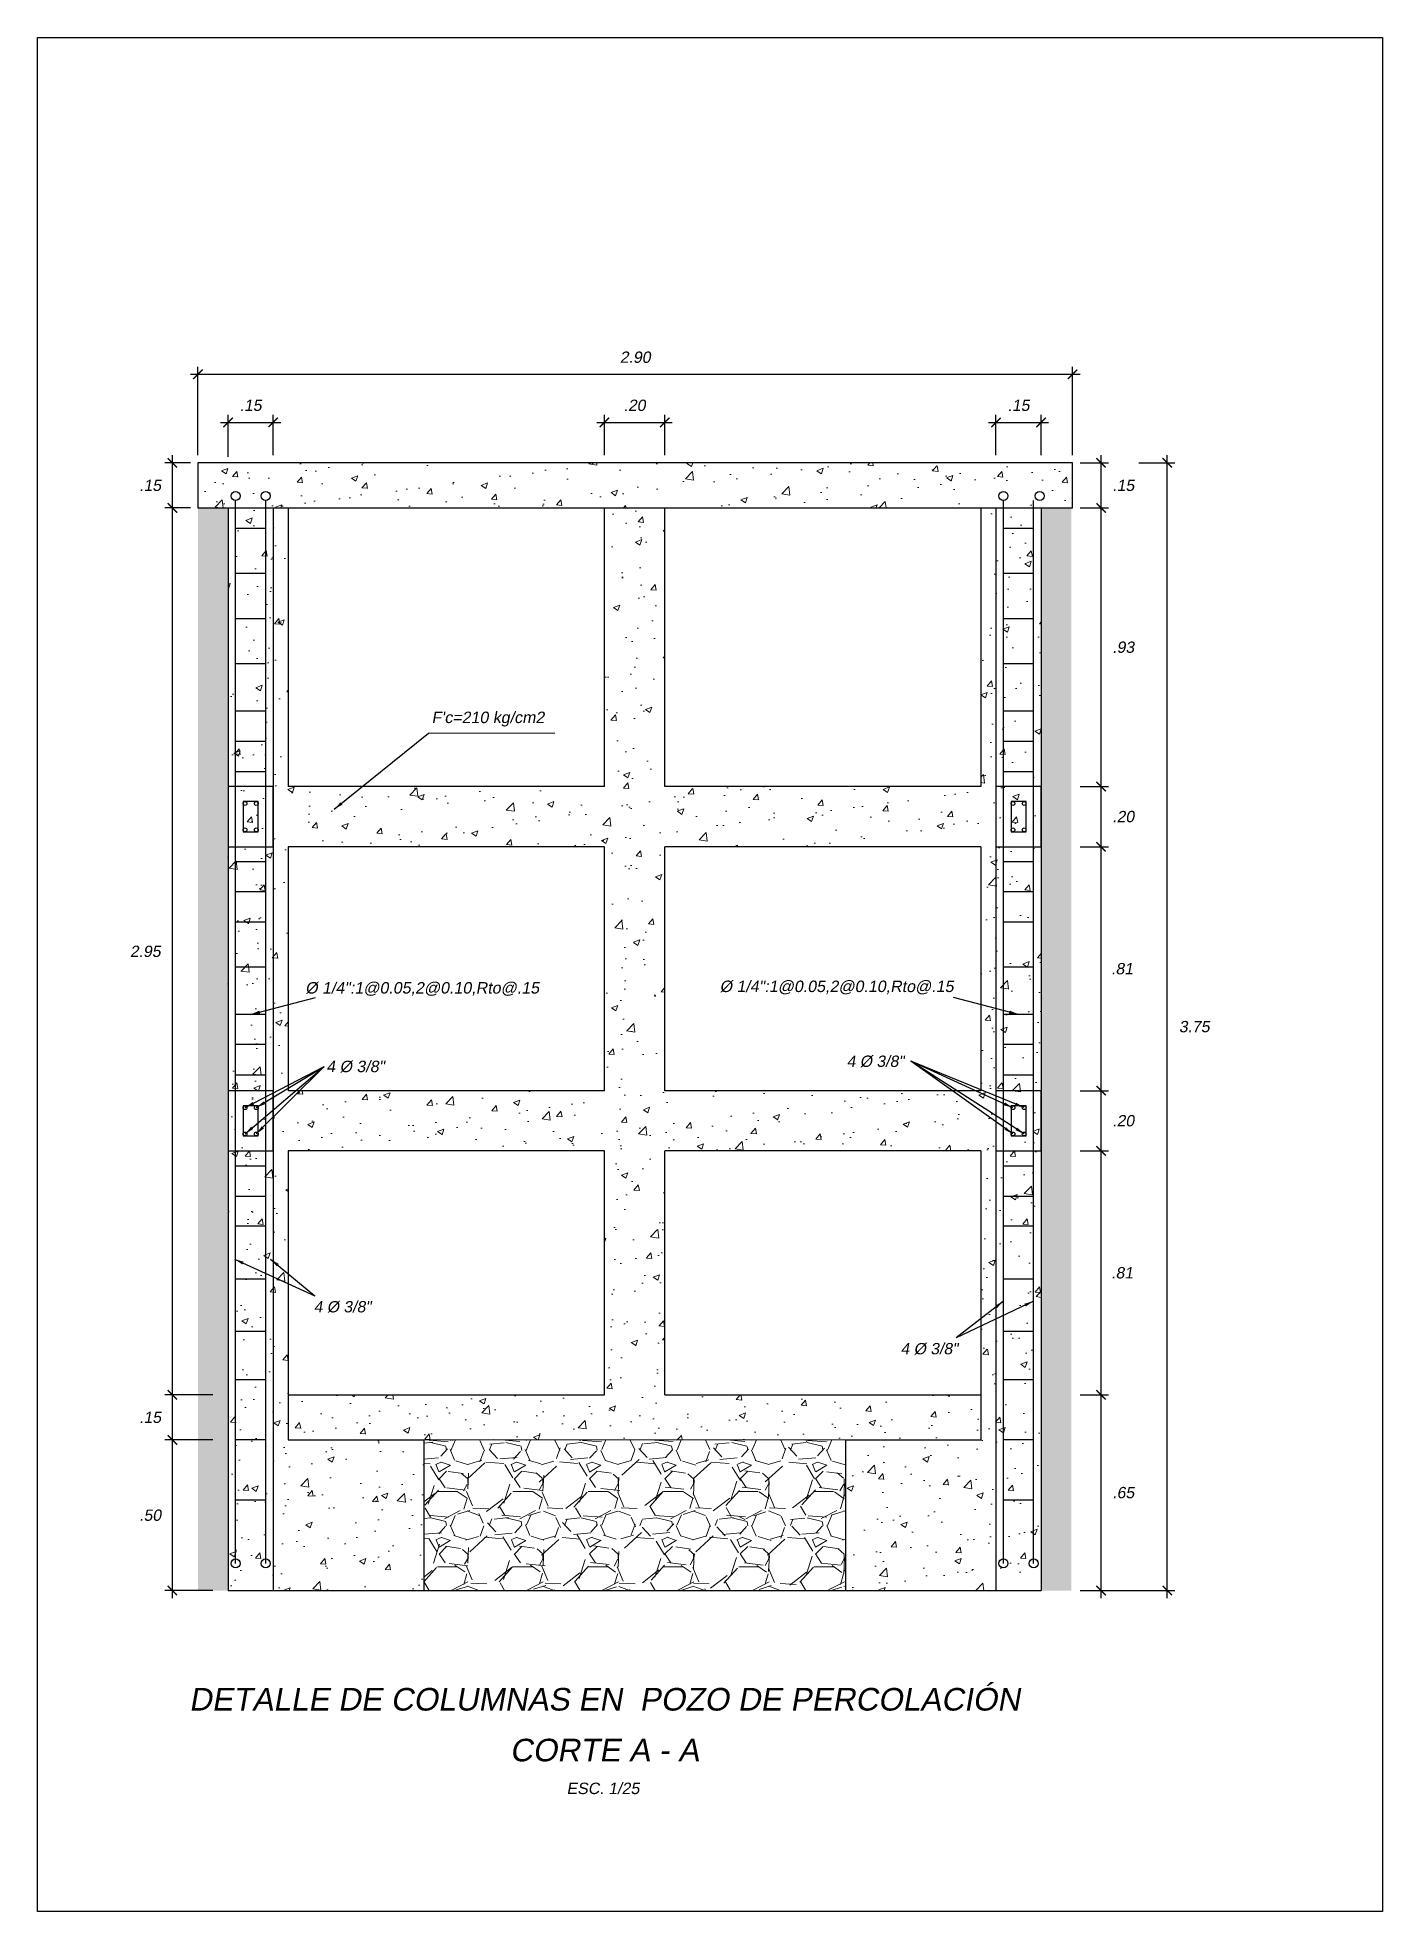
# Model space of a CAD drawing. Header units: metres. Extents: x 4293 to 4528, y 2596 to 2639.
# Drawn here: x 4402.88 to 4407.34, y 2624.83 to 2631.05 of the extents above; entities that cross this region are included whole.
import ezdxf
from ezdxf.enums import TextEntityAlignment as Align

# ---------------------------------------------------------------- set-up
doc = ezdxf.new("R2010")
doc.units = ezdxf.units.M
for name, color, linetype, lineweight in [('a. acero', 150, 'Continuous', 25), ('a. grava', 252, 'Continuous', 5), ('a. titulos', 106, 'Continuous', 25), ('A.Texto', 180, 'Continuous', 5), ('cimiento', 6, 'Continuous', 30), ('columna', 212, 'Continuous', 30), ('concreto', 252, 'Continuous', 5), ('Cotas', 170, 'Continuous', 5), ('Sombreados', 8, 'Continuous', 5)]:
    doc.layers.add(name, color=color, linetype=linetype, lineweight=lineweight)
doc.styles.add('ARIAL', font='arial.ttf', dxfattribs={"oblique": 10})
doc.dimstyles.new('Esc 1-25', dxfattribs={"dimscale": 0.25, "dimtxt": 0.15, "dimasz": 0.125, "dimexe": 0.1, "dimexo": 0.1, "dimgap": 0.15, "dimtad": 2, "dimtih": 1, "dimtoh": 1, "dimzin": 4, "dimdsep": 46, "dimtxsty": 'ARIAL', "dimblk": 'ARCHTICK', "dimcen": 0.5, "dimdle": 0.1, "dimadec": 0, "dimazin": 0, "dimtfac": 1, "dimtofl": 0, "dimtmove": 2, "dimatfit": 3, "dimfxl": 1, "dimtolj": 1, "dimtzin": 0, "dimarcsym": 1})

msp = doc.modelspace()

# ---------------------------------------------------------------- texts
at = {"layer": 'a. titulos', "style": 'ARIAL', "oblique": 10}
for s, height, p in [('DETALLE DE COLUMNAS EN  POZO DE PERCOLACIÓN', 0.075, (4404.76, 2625.535)), ('CORTE A - A', 0.075, (4404.76, 2625.3664)), ('ESC. 1/25', 0.038, (4404.755, 2625.2391))]:
    msp.add_text(s, height=height, dxfattribs=at).set_placement(p, align=Align.MIDDLE_CENTER)
at = {"layer": 'A.Texto', "ltscale": 0.005, "style": 'ARIAL', "oblique": 10}
msp.add_text("F'c=210 kg/cm2", height=0.038, dxfattribs=at).set_placement((4404.1859, 2628.7768))
for s, p in [(' %%C 1/4":1@0.05,2@0.10,Rto@.15', (4404.1474, 2627.8976)), (' %%C 1/4":1@0.05,2@0.10,Rto@.15', (4405.5236, 2627.9026)), ('4 %%C 3/8"', (4403.9328, 2627.6366))]:
    msp.add_text(s, height=0.038, dxfattribs=at).set_placement(p, align=Align.MIDDLE_CENTER)
at = {"layer": 'A.Texto', "style": 'ARIAL', "oblique": 10}
for p in [(4405.6596, 2627.6539), (4403.8896, 2626.8386), (4405.8385, 2626.6993)]:
    msp.add_text('4 %%C 3/8"', height=0.0375, dxfattribs=at).set_placement(p, align=Align.MIDDLE_CENTER)

# ---------------------------------------------------------------- blocks, each defined once
blk = doc.blocks.new('_ArchTick')
at = {"color": 0, "linetype": 'ByBlock', "const_width": 0.15}
blk.add_lwpolyline([(-0.5, -0.5), (0.5, 0.5)], dxfattribs=at)
blk = doc.blocks.new('*D399')
at = {"layer": 'Cotas', "color": 0, "lineweight": -2, "transparency": 16777216}
for p, q in [((4406.535, 2629.6411), (4406.6538, 2629.6411)), ((4406.6288, 2625.8711), (4406.6288, 2629.6661)), ((4406.435, 2625.8961), (4406.6538, 2625.8961))]:
    blk.add_line(p, q, dxfattribs=at)
at = {"layer": 'Defpoints', "color": 0, "transparency": 16777216}
for p in [(4406.51, 2629.6411), (4406.6288, 2629.6411), (4406.41, 2625.8961)]:
    blk.add_point(p, dxfattribs=at)
at = {"layer": 'Cotas', "color": 0, "lineweight": -2, "transparency": 16777216, "xscale": 0.03125, "yscale": 0.03125, "zscale": 0.03125}
for p, rotation in [((4406.6288, 2629.6411), 90), ((4406.6288, 2625.8961), 270)]:
    blk.add_blockref('_ArchTick', p, dxfattribs=dict(at, rotation=rotation))
at = {"layer": 'Cotas', "color": 0, "transparency": 16777216, "insert": (4406.7185, 2627.7686), "char_height": 0.0375, "attachment_point": 5, "style": 'ARIAL'}
blk.add_mtext('\\A1;3.75', dxfattribs=at)
blk = doc.blocks.new('*D400')
at = {"layer": 'Cotas', "color": 0, "lineweight": -2, "transparency": 16777216}
for p, q in [((4403.51, 2629.6611), (4403.51, 2629.8003)), ((4403.66, 2629.6661), (4403.66, 2629.8003)), ((4403.485, 2629.7753), (4403.685, 2629.7753))]:
    blk.add_line(p, q, dxfattribs=at)
at = {"layer": 'Defpoints', "color": 0, "transparency": 16777216}
for p in [(4403.66, 2629.7753), (4403.51, 2629.6361), (4403.66, 2629.6411)]:
    blk.add_point(p, dxfattribs=at)
at = {"layer": 'Cotas', "color": 0, "lineweight": -2, "transparency": 16777216, "xscale": 0.03125, "yscale": 0.03125, "zscale": 0.03125, "rotation": 180}
blk.add_blockref('_ArchTick', (4403.51, 2629.7753), dxfattribs=at)
at = {"layer": 'Cotas', "color": 0, "lineweight": -2, "transparency": 16777216, "xscale": 0.03125, "yscale": 0.03125, "zscale": 0.03125}
blk.add_blockref('_ArchTick', (4403.66, 2629.7753), dxfattribs=at)
at = {"layer": 'Cotas', "color": 0, "transparency": 16777216, "insert": (4403.585, 2629.8319), "char_height": 0.0375, "attachment_point": 5, "style": 'ARIAL'}
blk.add_mtext('\\A1;.15', dxfattribs=at)
blk = doc.blocks.new('*D401')
at = {"layer": 'Cotas', "color": 0, "lineweight": -2, "transparency": 16777216}
for p, q in [((4404.76, 2629.6661), (4404.76, 2629.8003)), ((4404.96, 2629.6661), (4404.96, 2629.8003)), ((4404.735, 2629.7753), (4404.985, 2629.7753))]:
    blk.add_line(p, q, dxfattribs=at)
at = {"layer": 'Defpoints', "color": 0, "transparency": 16777216}
for p in [(4404.96, 2629.7753), (4404.76, 2629.6411), (4404.96, 2629.6411)]:
    blk.add_point(p, dxfattribs=at)
at = {"layer": 'Cotas', "color": 0, "lineweight": -2, "transparency": 16777216, "xscale": 0.03125, "yscale": 0.03125, "zscale": 0.03125, "rotation": 180}
blk.add_blockref('_ArchTick', (4404.76, 2629.7753), dxfattribs=at)
at = {"layer": 'Cotas', "color": 0, "lineweight": -2, "transparency": 16777216, "xscale": 0.03125, "yscale": 0.03125, "zscale": 0.03125}
blk.add_blockref('_ArchTick', (4404.96, 2629.7753), dxfattribs=at)
at = {"layer": 'Cotas', "color": 0, "transparency": 16777216, "insert": (4404.86, 2629.8319), "char_height": 0.0375, "attachment_point": 5, "style": 'ARIAL'}
blk.add_mtext('\\A1;.20', dxfattribs=at)
blk = doc.blocks.new('*D402')
at = {"layer": 'Cotas', "color": 0, "lineweight": -2, "transparency": 16777216}
for p, q in [((4406.06, 2629.6661), (4406.06, 2629.8003)), ((4406.21, 2629.6661), (4406.21, 2629.8003)), ((4406.035, 2629.7753), (4406.235, 2629.7753))]:
    blk.add_line(p, q, dxfattribs=at)
at = {"layer": 'Defpoints', "color": 0, "transparency": 16777216}
for p in [(4406.21, 2629.7753), (4406.06, 2629.6411), (4406.21, 2629.6411)]:
    blk.add_point(p, dxfattribs=at)
at = {"layer": 'Cotas', "color": 0, "lineweight": -2, "transparency": 16777216, "xscale": 0.03125, "yscale": 0.03125, "zscale": 0.03125, "rotation": 180}
blk.add_blockref('_ArchTick', (4406.06, 2629.7753), dxfattribs=at)
at = {"layer": 'Cotas', "color": 0, "lineweight": -2, "transparency": 16777216, "xscale": 0.03125, "yscale": 0.03125, "zscale": 0.03125}
blk.add_blockref('_ArchTick', (4406.21, 2629.7753), dxfattribs=at)
at = {"layer": 'Cotas', "color": 0, "transparency": 16777216, "insert": (4406.135, 2629.8319), "char_height": 0.0375, "attachment_point": 5, "style": 'ARIAL'}
blk.add_mtext('\\A1;.15', dxfattribs=at)
blk = doc.blocks.new('*D403')
at = {"layer": 'Cotas', "color": 0, "lineweight": -2, "transparency": 16777216}
for p, q in [((4403.385, 2629.6411), (4403.3001, 2629.6411)), ((4403.3251, 2629.4661), (4403.3251, 2629.6661)), ((4403.385, 2629.4911), (4403.3001, 2629.4911))]:
    blk.add_line(p, q, dxfattribs=at)
at = {"layer": 'Defpoints', "color": 0, "transparency": 16777216}
for p in [(4403.3251, 2629.6411), (4403.41, 2629.6411), (4403.41, 2629.4911)]:
    blk.add_point(p, dxfattribs=at)
at = {"layer": 'Cotas', "color": 0, "lineweight": -2, "transparency": 16777216, "xscale": 0.03125, "yscale": 0.03125, "zscale": 0.03125}
for p, rotation in [((4403.3251, 2629.6411), 90), ((4403.3251, 2629.4911), 270)]:
    blk.add_blockref('_ArchTick', p, dxfattribs=dict(at, rotation=rotation))
at = {"layer": 'Cotas', "color": 0, "transparency": 16777216, "insert": (4403.2513, 2629.5661), "char_height": 0.0375, "attachment_point": 5, "style": 'ARIAL'}
blk.add_mtext('\\A1;.15', dxfattribs=at)
blk = doc.blocks.new('*D404')
at = {"layer": 'Cotas', "color": 0, "lineweight": -2, "transparency": 16777216}
for p, q in [((4403.46, 2626.3961), (4403.3001, 2626.3961)), ((4403.3251, 2625.8711), (4403.3251, 2626.4211)), ((4403.46, 2625.8961), (4403.3001, 2625.8961))]:
    blk.add_line(p, q, dxfattribs=at)
at = {"layer": 'Defpoints', "color": 0, "transparency": 16777216}
for p in [(4403.3251, 2626.3961), (4403.485, 2626.3961), (4403.485, 2625.8961)]:
    blk.add_point(p, dxfattribs=at)
at = {"layer": 'Cotas', "color": 0, "lineweight": -2, "transparency": 16777216, "xscale": 0.03125, "yscale": 0.03125, "zscale": 0.03125}
for p, rotation in [((4403.3251, 2626.3961), 90), ((4403.3251, 2625.8961), 270)]:
    blk.add_blockref('_ArchTick', p, dxfattribs=dict(at, rotation=rotation))
at = {"layer": 'Cotas', "color": 0, "transparency": 16777216, "insert": (4403.2515, 2626.1461), "char_height": 0.0375, "attachment_point": 5, "style": 'ARIAL'}
blk.add_mtext('\\A1;.50', dxfattribs=at)
blk = doc.blocks.new('*D405')
at = {"layer": 'Cotas', "color": 0, "lineweight": -2, "ltscale": 0.01, "transparency": 16777216}
for p, q in [((4403.3251, 2626.3711), (4403.3251, 2626.5711)), ((4403.46, 2626.5461), (4403.3001, 2626.5461)), ((4403.46, 2626.3961), (4403.3001, 2626.3961))]:
    blk.add_line(p, q, dxfattribs=at)
at = {"layer": 'Defpoints', "color": 0, "ltscale": 0.01, "transparency": 16777216}
for p in [(4403.3251, 2626.5461), (4403.485, 2626.5461), (4403.485, 2626.3961)]:
    blk.add_point(p, dxfattribs=at)
at = {"layer": 'Cotas', "color": 0, "lineweight": -2, "ltscale": 0.01, "transparency": 16777216, "xscale": 0.03125, "yscale": 0.03125, "zscale": 0.03125}
for p, rotation in [((4403.3251, 2626.5461), 90), ((4403.3251, 2626.3961), 270)]:
    blk.add_blockref('_ArchTick', p, dxfattribs=dict(at, rotation=rotation))
at = {"layer": 'Cotas', "color": 0, "ltscale": 0.01, "transparency": 16777216, "insert": (4403.2513, 2626.4711), "char_height": 0.0375, "attachment_point": 5, "style": 'ARIAL'}
blk.add_mtext('\\A1;.15', dxfattribs=at)
blk = doc.blocks.new('*D406')
at = {"layer": 'Cotas', "color": 0, "lineweight": -2, "transparency": 16777216}
for p, q in [((4403.36, 2629.4911), (4403.3001, 2629.4911)), ((4403.3251, 2626.5211), (4403.3251, 2629.5161)), ((4403.46, 2626.5461), (4403.3001, 2626.5461))]:
    blk.add_line(p, q, dxfattribs=at)
at = {"layer": 'Defpoints', "color": 0, "transparency": 16777216}
for p in [(4403.3251, 2629.4911), (4403.385, 2629.4911), (4403.485, 2626.5461)]:
    blk.add_point(p, dxfattribs=at)
at = {"layer": 'Cotas', "color": 0, "lineweight": -2, "transparency": 16777216, "xscale": 0.03125, "yscale": 0.03125, "zscale": 0.03125}
for p, rotation in [((4403.3251, 2629.4911), 90), ((4403.3251, 2626.5461), 270)]:
    blk.add_blockref('_ArchTick', p, dxfattribs=dict(at, rotation=rotation))
at = {"layer": 'Cotas', "color": 0, "transparency": 16777216, "insert": (4403.2351, 2628.0186), "char_height": 0.0375, "attachment_point": 5, "style": 'ARIAL'}
blk.add_mtext('\\A1;2.95', dxfattribs=at)
blk = doc.blocks.new('*D587')
at = {"layer": 'Cotas', "color": 0, "lineweight": -2, "transparency": 16777216}
for p, q in [((4403.385, 2629.935), (4406.3394, 2629.935)), ((4403.41, 2629.6661), (4403.41, 2629.96)), ((4406.3144, 2629.6661), (4406.3144, 2629.96))]:
    blk.add_line(p, q, dxfattribs=at)
at = {"layer": 'Defpoints', "color": 0, "transparency": 16777216}
for p in [(4406.3144, 2629.935), (4403.41, 2629.6411), (4406.3144, 2629.6411)]:
    blk.add_point(p, dxfattribs=at)
at = {"layer": 'Cotas', "color": 0, "lineweight": -2, "transparency": 16777216, "xscale": 0.03125, "yscale": 0.03125, "zscale": 0.03125, "rotation": 180}
blk.add_blockref('_ArchTick', (4403.41, 2629.935), dxfattribs=at)
at = {"layer": 'Cotas', "color": 0, "lineweight": -2, "transparency": 16777216, "xscale": 0.03125, "yscale": 0.03125, "zscale": 0.03125}
blk.add_blockref('_ArchTick', (4406.3144, 2629.935), dxfattribs=at)
at = {"layer": 'Cotas', "color": 0, "transparency": 16777216, "insert": (4404.8622, 2629.9917), "char_height": 0.0375, "attachment_point": 5, "style": 'ARIAL'}
blk.add_mtext('\\A1;2.90', dxfattribs=at)
blk = doc.blocks.new('*D364')
at = {"layer": 'Cotas', "color": 0, "lineweight": -2, "transparency": 16777216}
for p, q in [((4406.4091, 2625.8711), (4406.4091, 2626.5711)), ((4406.3394, 2626.5461), (4406.4341, 2626.5461)), ((4406.3394, 2625.8961), (4406.4341, 2625.8961))]:
    blk.add_line(p, q, dxfattribs=at)
at = {"layer": 'Defpoints', "color": 0, "transparency": 16777216}
for p in [(4406.3144, 2626.5461), (4406.4091, 2626.5461), (4406.3144, 2625.8961)]:
    blk.add_point(p, dxfattribs=at)
at = {"layer": 'Cotas', "color": 0, "lineweight": -2, "transparency": 16777216, "xscale": 0.03125, "yscale": 0.03125, "zscale": 0.03125}
for p, rotation in [((4406.4091, 2626.5461), 90), ((4406.4091, 2625.8961), 270)]:
    blk.add_blockref('_ArchTick', p, dxfattribs=dict(at, rotation=rotation))
at = {"layer": 'Cotas', "color": 0, "transparency": 16777216, "insert": (4406.4829, 2626.2211), "char_height": 0.0375, "attachment_point": 5, "style": 'ARIAL'}
blk.add_mtext('\\A1;.65', dxfattribs=at)
blk = doc.blocks.new('*D365')
at = {"layer": 'Cotas', "color": 0, "lineweight": -2, "transparency": 16777216}
for p, q in [((4406.4091, 2626.5211), (4406.4091, 2627.3811)), ((4406.3394, 2627.3561), (4406.4341, 2627.3561)), ((4406.3394, 2626.5461), (4406.4341, 2626.5461))]:
    blk.add_line(p, q, dxfattribs=at)
at = {"layer": 'Defpoints', "color": 0, "transparency": 16777216}
for p in [(4406.3144, 2627.3561), (4406.4091, 2627.3561), (4406.3144, 2626.5461)]:
    blk.add_point(p, dxfattribs=at)
at = {"layer": 'Cotas', "color": 0, "lineweight": -2, "transparency": 16777216, "xscale": 0.03125, "yscale": 0.03125, "zscale": 0.03125}
for p, rotation in [((4406.4091, 2627.3561), 90), ((4406.4091, 2626.5461), 270)]:
    blk.add_blockref('_ArchTick', p, dxfattribs=dict(at, rotation=rotation))
at = {"layer": 'Cotas', "color": 0, "transparency": 16777216, "insert": (4406.4791, 2626.9511), "char_height": 0.0375, "attachment_point": 5, "style": 'ARIAL'}
blk.add_mtext('\\A1;.81', dxfattribs=at)
blk = doc.blocks.new('*D366')
at = {"layer": 'Cotas', "color": 0, "lineweight": -2, "transparency": 16777216}
for p, q in [((4406.3394, 2627.5561), (4406.4341, 2627.5561)), ((4406.4091, 2627.3311), (4406.4091, 2627.5811)), ((4406.3394, 2627.3561), (4406.4341, 2627.3561))]:
    blk.add_line(p, q, dxfattribs=at)
at = {"layer": 'Defpoints', "color": 0, "transparency": 16777216}
for p in [(4406.3144, 2627.5561), (4406.4091, 2627.5561), (4406.3144, 2627.3561)]:
    blk.add_point(p, dxfattribs=at)
at = {"layer": 'Cotas', "color": 0, "lineweight": -2, "transparency": 16777216, "xscale": 0.03125, "yscale": 0.03125, "zscale": 0.03125}
for p, rotation in [((4406.4091, 2627.5561), 90), ((4406.4091, 2627.3561), 270)]:
    blk.add_blockref('_ArchTick', p, dxfattribs=dict(at, rotation=rotation))
at = {"layer": 'Cotas', "color": 0, "transparency": 16777216, "insert": (4406.4827, 2627.4561), "char_height": 0.0375, "attachment_point": 5, "style": 'ARIAL'}
blk.add_mtext('\\A1;.20', dxfattribs=at)
blk = doc.blocks.new('*D367')
at = {"layer": 'Cotas', "color": 0, "lineweight": -2, "transparency": 16777216}
for p, q in [((4406.3394, 2628.3661), (4406.4341, 2628.3661)), ((4406.4091, 2627.5311), (4406.4091, 2628.3911)), ((4406.3394, 2627.5561), (4406.4341, 2627.5561))]:
    blk.add_line(p, q, dxfattribs=at)
at = {"layer": 'Defpoints', "color": 0, "transparency": 16777216}
for p in [(4406.3144, 2628.3661), (4406.4091, 2628.3661), (4406.3144, 2627.5561)]:
    blk.add_point(p, dxfattribs=at)
at = {"layer": 'Cotas', "color": 0, "lineweight": -2, "transparency": 16777216, "xscale": 0.03125, "yscale": 0.03125, "zscale": 0.03125}
for p, rotation in [((4406.4091, 2628.3661), 90), ((4406.4091, 2627.5561), 270)]:
    blk.add_blockref('_ArchTick', p, dxfattribs=dict(at, rotation=rotation))
at = {"layer": 'Cotas', "color": 0, "transparency": 16777216, "insert": (4406.4791, 2627.9611), "char_height": 0.0375, "attachment_point": 5, "style": 'ARIAL'}
blk.add_mtext('\\A1;.81', dxfattribs=at)
blk = doc.blocks.new('*D368')
at = {"layer": 'Cotas', "color": 0, "lineweight": -2, "transparency": 16777216}
for p, q in [((4406.3394, 2628.5661), (4406.4341, 2628.5661)), ((4406.4091, 2628.3411), (4406.4091, 2628.5911)), ((4406.3394, 2628.3661), (4406.4341, 2628.3661))]:
    blk.add_line(p, q, dxfattribs=at)
at = {"layer": 'Defpoints', "color": 0, "transparency": 16777216}
for p in [(4406.3144, 2628.5661), (4406.4091, 2628.5661), (4406.3144, 2628.3661)]:
    blk.add_point(p, dxfattribs=at)
at = {"layer": 'Cotas', "color": 0, "lineweight": -2, "transparency": 16777216, "xscale": 0.03125, "yscale": 0.03125, "zscale": 0.03125}
for p, rotation in [((4406.4091, 2628.5661), 90), ((4406.4091, 2628.3661), 270)]:
    blk.add_blockref('_ArchTick', p, dxfattribs=dict(at, rotation=rotation))
at = {"layer": 'Cotas', "color": 0, "transparency": 16777216, "insert": (4406.4827, 2628.4661), "char_height": 0.0375, "attachment_point": 5, "style": 'ARIAL'}
blk.add_mtext('\\A1;.20', dxfattribs=at)
blk = doc.blocks.new('*D369')
at = {"layer": 'Cotas', "color": 0, "lineweight": -2, "transparency": 16777216}
for p, q in [((4406.3394, 2629.4911), (4406.4341, 2629.4911)), ((4406.4091, 2628.5411), (4406.4091, 2629.5161)), ((4406.3394, 2628.5661), (4406.4341, 2628.5661))]:
    blk.add_line(p, q, dxfattribs=at)
at = {"layer": 'Defpoints', "color": 0, "transparency": 16777216}
for p in [(4406.3144, 2629.4911), (4406.4091, 2629.4911), (4406.3144, 2628.5661)]:
    blk.add_point(p, dxfattribs=at)
at = {"layer": 'Cotas', "color": 0, "lineweight": -2, "transparency": 16777216, "xscale": 0.03125, "yscale": 0.03125, "zscale": 0.03125}
for p, rotation in [((4406.4091, 2629.4911), 90), ((4406.4091, 2628.5661), 270)]:
    blk.add_blockref('_ArchTick', p, dxfattribs=dict(at, rotation=rotation))
at = {"layer": 'Cotas', "color": 0, "transparency": 16777216, "insert": (4406.4827, 2629.0286), "char_height": 0.0375, "attachment_point": 5, "style": 'ARIAL'}
blk.add_mtext('\\A1;.93', dxfattribs=at)
blk = doc.blocks.new('*D370')
at = {"layer": 'Cotas', "color": 0, "lineweight": -2, "transparency": 16777216}
for p, q in [((4406.3394, 2629.6411), (4406.4341, 2629.6411)), ((4406.4091, 2629.4661), (4406.4091, 2629.6661)), ((4406.3394, 2629.4911), (4406.4341, 2629.4911))]:
    blk.add_line(p, q, dxfattribs=at)
at = {"layer": 'Defpoints', "color": 0, "transparency": 16777216}
for p in [(4406.3144, 2629.6411), (4406.4091, 2629.6411), (4406.3144, 2629.4911)]:
    blk.add_point(p, dxfattribs=at)
at = {"layer": 'Cotas', "color": 0, "lineweight": -2, "transparency": 16777216, "xscale": 0.03125, "yscale": 0.03125, "zscale": 0.03125}
for p, rotation in [((4406.4091, 2629.6411), 90), ((4406.4091, 2629.4911), 270)]:
    blk.add_blockref('_ArchTick', p, dxfattribs=dict(at, rotation=rotation))
at = {"layer": 'Cotas', "color": 0, "transparency": 16777216, "insert": (4406.4829, 2629.5661), "char_height": 0.0375, "attachment_point": 5, "style": 'ARIAL'}
blk.add_mtext('\\A1;.15', dxfattribs=at)

# ---------------------------------------------------------------- dimensions: what is measured, and where the dimension line sits
at = {"layer": 'Cotas'}
for base, p1, p2, picture, middle in [((4406.3144, 2629.935), (4403.41, 2629.6411), (4406.3144, 2629.6411), '*D587', (4404.8622, 2629.9917)), ((4403.66, 2629.7753), (4403.51, 2629.6361), (4403.66, 2629.6411), '*D400', (4403.585, 2629.8319)), ((4404.96, 2629.7753), (4404.76, 2629.6411), (4404.96, 2629.6411), '*D401', (4404.86, 2629.8319)), ((4406.21, 2629.7753), (4406.06, 2629.6411), (4406.21, 2629.6411), '*D402', (4406.135, 2629.8319))]:
    dim = msp.add_linear_dim(base=base, p1=p1, p2=p2, dimstyle='Esc 1-25', dxfattribs=at)
    dim.commit()
    dim.dimension.update_dxf_attribs({"geometry": picture, "text_midpoint": middle})
for base, p1, p2, picture, middle in [((4403.3251, 2629.6411), (4403.41, 2629.4911), (4403.41, 2629.6411), '*D403', (4403.2513, 2629.5661)), ((4406.4091, 2629.6411), (4406.3144, 2629.4911), (4406.3144, 2629.6411), '*D370', (4406.4829, 2629.5661)), ((4406.6287646432, 2629.6410634278), (4406.4100072766, 2625.8960634278), (4406.5100072766, 2629.6410634278), '*D399', (4406.718474796, 2627.7685634278)), ((4403.3251328904, 2629.4910634278), (4403.4850072766, 2626.5460634278), (4403.3850072766, 2629.4910634278), '*D406', (4403.2351488354, 2628.0185634278)), ((4406.4090759801, 2629.4910634278), (4406.3144493937, 2628.5660634278), (4406.3144493937, 2629.4910634278), '*D369', (4406.482740117, 2629.0285634278)), ((4406.4091, 2628.5661), (4406.3144, 2628.3661), (4406.3144, 2628.5661), '*D368', (4406.4827, 2628.4661)), ((4406.4091, 2628.3661), (4406.3144, 2627.5561), (4406.3144, 2628.3661), '*D367', (4406.4791, 2627.9611)), ((4406.4091, 2627.5561), (4406.3144, 2627.3561), (4406.3144, 2627.5561), '*D366', (4406.4827, 2627.4561)), ((4406.4091, 2627.3561), (4406.3144, 2626.5461), (4406.3144, 2627.3561), '*D365', (4406.4791, 2626.9511)), ((4406.4091, 2626.5461), (4406.3144, 2625.8961), (4406.3144, 2626.5461), '*D364', (4406.4829, 2626.2211)), ((4403.3251, 2626.3961), (4403.485, 2625.8961), (4403.485, 2626.3961), '*D404', (4403.2515, 2626.1461))]:
    dim = msp.add_linear_dim(base=base, p1=p1, p2=p2, angle=90, dimstyle='Esc 1-25', dxfattribs=at)
    dim.commit()
    dim.dimension.update_dxf_attribs({"geometry": picture, "text_midpoint": middle})
at = {"layer": 'Cotas', "ltscale": 0.01}
dim = msp.add_linear_dim(base=(4403.3251, 2626.5461), p1=(4403.485, 2626.3961), p2=(4403.485, 2626.5461), angle=90, dimstyle='Esc 1-25', dxfattribs=at)
dim.commit()
dim.dimension.update_dxf_attribs({"geometry": '*D405', "text_midpoint": (4403.2513, 2626.4711)})

# ---------------------------------------------------------------- hatches: boundary and pattern name
at = {"layer": 'a. grava'}
h = msp.add_hatch(dxfattribs=at)
h.set_pattern_fill('GRAVEL', color=256, scale=0.1, style=0)
h.set_pattern_definition([(228.0128, (4346.110396, 2629.349414), (-0.7999998232, -0.9000001342), [0.0134536, -1.3319088]), (184.9697, (4346.1013963, 2629.339414), (1.20000010515, 0.0999991307), [0.0230868, -2.2855925]), (132.5104, (4346.0783963, 2629.337414), (0.99999907183, -1.1000008674), [0.0162788, -1.6116032]), (267.2737, (4346.0393963, 2629.312414), (0.09999960177, 2.0000000295), [0.0210238, -2.0813558]), (292.8337, (4346.0383963, 2629.291414), (-0.50000099054, 1.19999964118), [0.0206155, -2.0409373]), (357.2737, (4346.0463963, 2629.272414), (-2.0000000295, 0.09999960177), [0.0210238, -2.0813558]), (37.6942, (4346.0673963, 2629.271414), (-1.30000073456, -0.99999904052), [0.0278029, -2.7524849]), (72.2553, (4346.0893963, 2629.288414), (0.70000107627, 2.19999962312), [0.0262488, -2.5986321]), (121.4296, (4346.0973963, 2629.313414), (-0.8000008234, 1.29999950365), [0.021095, -2.0884073]), (175.2364, (4346.086396, 2629.331414), (1.1000000946, -0.0999991533), [0.0240832, -1.1800763]), (222.3974, (4346.0623963, 2629.3334142), (-1.2000007351, -1.0999992082), [0.0311448, -3.0833375]), (138.8141, (4346.138396, 2629.311414), (-0.7000002947, 0.5999997313), [0.0106301, -1.0523844]), (171.4692, (4346.1303963, 2629.318414), (1.2999998285, -0.200000791), [0.0202237, -2.0021511]), (225, (4346.110396, 2629.321414), (-1e-17, -0.10000003), [0.0141421, -0.1272792]), (203.1986, (4346.103396, 2629.333414), (0.499999973, 0.2000001325), [0.0076158, -0.7539615]), (291.8014, (4346.096396, 2629.330414), (-0.099999991, 0.3000000273), [0.0107703, -0.5277462]), (30.9638, (4346.100396, 2629.320414), (0.299999802, 0.2000002484), [0.0174929, -0.5656023]), (161.5651, (4346.115396, 2629.329414), (0.200000043, -0.09999984), [0.0126491, -0.3035787]), (16.3895, (4346.0383963, 2629.330414), (1.00000021984, 0.299999271), [0.01772, -1.7542845]), (70.3462, (4346.0553963, 2629.335414), (-0.3999995247, -1.10000021356), [0.0148661, -1.4717408]), (293.1986, (4346.115396, 2629.349414), (-0.2000001325, 0.499999973), [0.0152315, -0.7463458]), (343.6105, (4346.1213963, 2629.335414), (-1.00000021984, 0.299999271), [0.01772, -1.7542845]), (339.444, (4346.038396, 2629.268414), (-0.5000001845, 0.1999995996), [0.017088, -0.8373124]), (294.7751, (4346.054396, 2629.262414), (-0.4999992189, 1.1000003422), [0.0143178, -1.4174643]), (66.8014, (4346.116396, 2629.249414), (0.2000001325, 0.499999973), [0.0152315, -0.7463458]), (17.354, (4346.1223963, 2629.263414), (-1.3000002019, -0.3999994502), [0.0167631, -1.6595424]), (69.444, (4346.067396, 2629.249414), (-0.1999995996, -0.5000001845), [0.008544, -0.8458564]), (101.3099, (4346.110396, 2629.249414), (-0.099999763, 0.400000075), [0.005099, -0.5048029]), (165.9638, (4346.109396, 2629.254414), (0.300000055, -0.099999806), [0.0206155, -0.391695]), (186.009, (4346.0893963, 2629.259414), (0.9999999751, 0.09999993175), [0.019105, -1.8913923]), (303.6901, (4346.100396, 2629.311414), (-0.100000133, 0.199999956), [0.0144222, -0.3461329]), (353.1572, (4346.1083963, 2629.299414), (1.69999993655, -0.2000007998), [0.0251794, -2.4927563]), (60.9454, (4346.133396, 2629.296414), (-0.4000000027, -0.7000000385), [0.0102956, -1.0192674]), (90, (4346.1384, 2629.30541), (-0.1, 0.1), [0.006, -0.094]), (120.2564, (4346.087396, 2629.262414), (0.3999994887, -0.7000002456), [0.0138924, -1.375352]), (48.0128, (4346.080396, 2629.274414), (0.7999998232, 0.9000001342), [0.0269072, -1.3184552]), (0, (4346.0984, 2629.29441), (0.1, 0.1), [0.026, -0.074]), (325.3048, (4346.1243963, 2629.294414), (-0.9999994259, 0.70000086096), [0.0158114, -1.5653274]), (254.0546, (4346.137396, 2629.285414), (-0.099999989, -0.4000000127), [0.0145602, -0.7134508]), (207.646, (4346.1333963, 2629.271414), (-1.89999958072, -1.00000077132), [0.0237065, -2.3469474]), (175.4261, (4346.1123963, 2629.260414), (-1.30000005583, 0.09999948012), [0.0250799, -2.4829074])])
h.paths.add_polyline_path([(4403.51, 2629.4911), (4403.41, 2629.4911), (4403.41, 2625.8961), (4403.51, 2625.8961)])
h = msp.add_hatch(dxfattribs=at)
h.set_pattern_fill('GRAVEL', color=256, scale=0.1, style=0)
h.set_pattern_definition([(228.0128, (4348.910396, 2629.349414), (-0.7999998232, -0.9000001342), [0.0134536, -1.3319088]), (184.9697, (4348.9013963, 2629.339414), (1.20000010515, 0.0999991307), [0.0230868, -2.2855925]), (132.5104, (4348.8783963, 2629.337414), (0.99999907183, -1.1000008674), [0.0162788, -1.6116032]), (267.2737, (4348.8393963, 2629.312414), (0.09999960177, 2.0000000295), [0.0210238, -2.0813558]), (292.8337, (4348.8383963, 2629.291414), (-0.50000099054, 1.19999964118), [0.0206155, -2.0409373]), (357.2737, (4348.8463963, 2629.272414), (-2.0000000295, 0.09999960177), [0.0210238, -2.0813558]), (37.6942, (4348.8673963, 2629.271414), (-1.30000073456, -0.99999904052), [0.0278029, -2.7524849]), (72.2553, (4348.8893963, 2629.288414), (0.70000107627, 2.19999962312), [0.0262488, -2.5986321]), (121.4296, (4348.8973963, 2629.313414), (-0.8000008234, 1.29999950365), [0.021095, -2.0884073]), (175.2364, (4348.886396, 2629.331414), (1.1000000946, -0.0999991533), [0.0240832, -1.1800763]), (222.3974, (4348.8623963, 2629.3334142), (-1.2000007351, -1.0999992082), [0.0311448, -3.0833375]), (138.8141, (4348.938396, 2629.311414), (-0.7000002947, 0.5999997313), [0.0106301, -1.0523844]), (171.4692, (4348.9303963, 2629.318414), (1.2999998285, -0.200000791), [0.0202237, -2.0021511]), (225, (4348.910396, 2629.321414), (-1e-17, -0.10000003), [0.0141421, -0.1272792]), (203.1986, (4348.903396, 2629.333414), (0.499999973, 0.2000001325), [0.0076158, -0.7539615]), (291.8014, (4348.896396, 2629.330414), (-0.099999991, 0.3000000273), [0.0107703, -0.5277462]), (30.9638, (4348.900396, 2629.320414), (0.299999802, 0.2000002484), [0.0174929, -0.5656023]), (161.5651, (4348.915396, 2629.329414), (0.200000043, -0.09999984), [0.0126491, -0.3035787]), (16.3895, (4348.8383963, 2629.330414), (1.00000021984, 0.299999271), [0.01772, -1.7542845]), (70.3462, (4348.8553963, 2629.335414), (-0.3999995247, -1.10000021356), [0.0148661, -1.4717408]), (293.1986, (4348.915396, 2629.349414), (-0.2000001325, 0.499999973), [0.0152315, -0.7463458]), (343.6105, (4348.9213963, 2629.335414), (-1.00000021984, 0.299999271), [0.01772, -1.7542845]), (339.444, (4348.838396, 2629.268414), (-0.5000001845, 0.1999995996), [0.017088, -0.8373124]), (294.7751, (4348.854396, 2629.262414), (-0.4999992189, 1.1000003422), [0.0143178, -1.4174643]), (66.8014, (4348.916396, 2629.249414), (0.2000001325, 0.499999973), [0.0152315, -0.7463458]), (17.354, (4348.9223963, 2629.263414), (-1.3000002019, -0.3999994502), [0.0167631, -1.6595424]), (69.444, (4348.867396, 2629.249414), (-0.1999995996, -0.5000001845), [0.008544, -0.8458564]), (101.3099, (4348.910396, 2629.249414), (-0.099999763, 0.400000075), [0.005099, -0.5048029]), (165.9638, (4348.909396, 2629.254414), (0.300000055, -0.099999806), [0.0206155, -0.391695]), (186.009, (4348.8893963, 2629.259414), (0.9999999751, 0.09999993175), [0.019105, -1.8913923]), (303.6901, (4348.900396, 2629.311414), (-0.100000133, 0.199999956), [0.0144222, -0.3461329]), (353.1572, (4348.9083963, 2629.299414), (1.69999993655, -0.2000007998), [0.0251794, -2.4927563]), (60.9454, (4348.933396, 2629.296414), (-0.4000000027, -0.7000000385), [0.0102956, -1.0192674]), (90, (4348.9384, 2629.30541), (-0.1, 0.1), [0.006, -0.094]), (120.2564, (4348.887396, 2629.262414), (0.3999994887, -0.7000002456), [0.0138924, -1.375352]), (48.0128, (4348.880396, 2629.274414), (0.7999998232, 0.9000001342), [0.0269072, -1.3184552]), (0, (4348.8984, 2629.29441), (0.1, 0.1), [0.026, -0.074]), (325.3048, (4348.9243963, 2629.294414), (-0.9999994259, 0.70000086096), [0.0158114, -1.5653274]), (254.0546, (4348.937396, 2629.285414), (-0.099999989, -0.4000000127), [0.0145602, -0.7134508]), (207.646, (4348.9333963, 2629.271414), (-1.89999958072, -1.00000077132), [0.0237065, -2.3469474]), (175.4261, (4348.9123963, 2629.260414), (-1.30000005583, 0.09999948012), [0.0250799, -2.4829074])])
h.paths.add_polyline_path([(4406.31, 2629.4911), (4406.21, 2629.4911), (4406.21, 2625.8961), (4406.31, 2625.8961)])
at = {"layer": 'concreto', "ltscale": 0.5}
h = msp.add_hatch(dxfattribs=at)
h.set_pattern_fill('AR-CONC', color=256, scale=0.03, style=0)
h.set_pattern_definition([(50, (4274.0542, 2617.61093), (0.21517805, -0.01882564), [0.0225, -0.2475]), (355, (4274.0542, 2617.61093), (-0.0416254, 0.22565764), [0.018, -0.198]), (100.4514, (4274.07214, 2617.60936), (0.1735528, 0.20683186), [0.01912206, -0.21034263]), (46.1842, (4274.0542, 2617.67093), (0.3201723, -0.0496557), [0.03375, -0.37125]), (96.6356, (4274.0809, 2617.6668), (0.2803988, 0.29223536), [0.0286831, -0.3155139]), (351.1842, (4274.0542, 2617.67093), (0.2803986, 0.2922356), [0.027, -0.297]), (21, (4274.0842, 2617.65593), (0.17907212, -0.12078567), [0.0225, -0.2475]), (326, (4274.0842, 2617.65593), (0.0729946, 0.217545), [0.018, -0.198]), (71.4514, (4274.09913, 2617.64587), (0.2520668, 0.09675915), [0.01912206, -0.21034263]), (37.5, (4274.054205, 2617.61093), (0.003647957, 0.099868156), [0, -0.1956, 0, -0.201, 0, -0.19875]), (7.5, (4274.0542, 2617.61093), (0.07892086, 0.11832351), [0, -0.1146, 0, -0.1911, 0, -0.07575]), (327.5, (4273.987305, 2617.61093), (0.16014673, -0.00676646), [0, -0.075, 0, -0.234, 0, -0.3105]), (317.5, (4273.9573, 2617.61093), (0.17495585, 0.0300315), [0, -0.0975, 0, -0.1554, 0, -0.2205])])
h.paths.add_polyline_path([(4406.31, 2629.6411), (4403.41, 2629.6411), (4403.41, 2629.4911), (4403.535, 2629.4911), (4403.535, 2629.5161, -0.414214), (4403.52, 2629.5311, -1), (4403.55, 2629.5311, -0.414214), (4403.535, 2629.5161), (4403.535, 2629.4911), (4403.635, 2629.4911), (4403.635, 2629.5161, -0.414214), (4403.62, 2629.5311, -1), (4403.65, 2629.5311, -0.414214), (4403.635, 2629.5161), (4403.635, 2629.4911), (4406.085, 2629.4911), (4406.085, 2629.5161, -0.414214), (4406.07, 2629.5311, -1), (4406.1, 2629.5311, -0.414214), (4406.085, 2629.5161), (4406.085, 2629.4911), (4406.31, 2629.4911)])
h.paths.add_polyline_path([(4406.22, 2629.5311, -1), (4406.19, 2629.5311, -1)], flags=16)
h = msp.add_hatch(dxfattribs=at)
h.set_pattern_fill('AR-CONC', color=256, scale=0.03, style=0)
h.set_pattern_definition([(50, (4274.0542, 2608.69762), (0.21517805, -0.01882564), [0.0225, -0.2475]), (355, (4274.0542, 2608.69762), (-0.0416254, 0.22565764), [0.018, -0.198]), (100.4514, (4274.07214, 2608.69606), (0.1735528, 0.20683186), [0.01912206, -0.21034263]), (46.1842, (4274.0542, 2608.75762), (0.3201723, -0.0496557), [0.03375, -0.37125]), (96.6356, (4274.0809, 2608.7535), (0.2803988, 0.29223536), [0.0286831, -0.3155139]), (351.1842, (4274.0542, 2608.75762), (0.2803986, 0.2922356), [0.027, -0.297]), (21, (4274.0842, 2608.74262), (0.17907212, -0.12078567), [0.0225, -0.2475]), (326, (4274.0842, 2608.74262), (0.0729946, 0.217545), [0.018, -0.198]), (71.4514, (4274.09913, 2608.73256), (0.2520668, 0.09675915), [0.01912206, -0.21034263]), (37.5, (4274.054205, 2608.697625), (0.003647957, 0.099868156), [0, -0.1956, 0, -0.201, 0, -0.19875]), (7.5, (4274.0542, 2608.69762), (0.07892086, 0.11832351), [0, -0.1146, 0, -0.1911, 0, -0.07575]), (327.5, (4273.987305, 2608.697625), (0.16014673, -0.00676646), [0, -0.075, 0, -0.234, 0, -0.3105]), (317.5, (4273.9573, 2608.69762), (0.17495585, 0.0300315), [0, -0.0975, 0, -0.1554, 0, -0.2205])])
h.paths.add_polyline_path([(4403.66, 2629.4911), (4403.51, 2629.4911), (4403.51, 2625.8961), (4403.66, 2625.8961), (4403.66, 2626.3961)])
h.paths.add_polyline_path([(4404.16, 2626.3961), (4403.71, 2626.3961), (4403.71, 2627.3561), (4404.76, 2627.3561), (4404.76, 2626.5461), (4403.71, 2626.5461), (4403.71, 2626.3961), (4406.01, 2626.3961), (4406.01, 2626.5461), (4404.96, 2626.5461), (4404.96, 2627.3561), (4406.01, 2627.3561), (4406.01, 2626.3961), (4405.56, 2626.3961), (4405.56, 2625.8961), (4406.06, 2625.8961), (4406.06, 2629.4911), (4406.01, 2629.4911), (4406.01, 2628.5661), (4404.96, 2628.5661), (4404.96, 2629.4911), (4404.76, 2629.4911), (4404.76, 2628.5661), (4403.71, 2628.5661), (4403.71, 2629.4911), (4403.66, 2629.4911), (4403.66, 2626.3961), (4403.66, 2625.8961), (4404.16, 2625.8961)])
h.paths.add_polyline_path([(4403.71, 2627.5561), (4403.71, 2628.3661), (4404.76, 2628.3661), (4404.76, 2627.5561)], flags=16)
h.paths.add_polyline_path([(4404.96, 2627.5561), (4404.96, 2628.3661), (4406.01, 2628.3661), (4406.01, 2627.5561)], flags=16)
h.paths.add_polyline_path([(4406.21, 2629.4911), (4406.06, 2629.4911), (4406.06, 2625.8961), (4406.21, 2625.8961), (4406.21, 2626.3961)])
h.paths.add_polyline_path([(4405.7593, 2627.6331), (4405.977, 2627.6331), (4405.977, 2627.6937), (4405.7593, 2627.6937)], flags=8)
h = msp.add_hatch(dxfattribs=at)
h.set_pattern_fill('GRAVEL', color=256, scale=0.25, style=0)
h.set_pattern_definition([(228.0128, (4274.234205, 2617.860932), (-1.999999558, -2.2500003354), [0.033634, -3.329772]), (184.9697, (4274.211705, 2617.835932), (3.0000002629, 0.24999782675), [0.057717, -5.71398125]), (132.5104, (4274.154205, 2617.830932), (2.4999976796, -2.7500021685), [0.040697, -4.029008]), (267.2737, (4274.056705, 2617.768432), (0.2499990044, 5.0000000737), [0.0525595, -5.2033895]), (292.8337, (4274.054205, 2617.715932), (-1.2500024764, 2.999999103), [0.05153875, -5.10234325]), (357.2737, (4274.074205, 2617.668432), (-5.0000000737, 0.2499990044), [0.0525595, -5.2033895]), (37.6942, (4274.126705, 2617.665932), (-3.2500018364, -2.4999976013), [0.06950725, -6.88121225]), (72.2553, (4274.181705, 2617.708432), (1.7500026907, 5.4999990578), [0.065622, -6.49658025]), (121.4296, (4274.201705, 2617.770932), (-2.0000020585, 3.2499987591), [0.0527375, -5.22101825]), (175.2364, (4274.174205, 2617.815932), (2.7500002366, -0.2499978832), [0.060208, -2.95019075]), (222.3974, (4274.114205, 2617.820932), (-3.00000183777, -2.7499980205), [0.077862, -7.70834375]), (138.8141, (4274.304205, 2617.765932), (-1.7500007367, 1.4999993283), [0.02657525, -2.630961]), (171.4692, (4274.284205, 2617.783432), (3.2499995712, -0.5000019775), [0.05055925, -5.00537775]), (225, (4274.2342, 2617.79093), (-3e-17, -0.25000008), [0.03535525, -0.318198]), (203.1986, (4274.216705, 2617.820932), (1.249999933, 0.500000331), [0.0190395, -1.88490375]), (291.8014, (4274.199205, 2617.81343), (-0.249999978, 0.750000068), [0.02692575, -1.3193655]), (30.9638, (4274.209205, 2617.788432), (0.749999506, 0.500000621), [0.04373225, -1.41400575]), (161.5651, (4274.246705, 2617.81093), (0.50000011, -0.2499996), [0.03162275, -0.75894675]), (16.3895, (4274.054205, 2617.813432), (2.5000005496, 0.7499981775), [0.0443, -4.38571125]), (70.3462, (4274.096705, 2617.825932), (-0.9999988118, -2.750000534), [0.03716525, -3.679352]), (293.1986, (4274.246705, 2617.860932), (-0.500000331, 1.249999933), [0.03807875, -1.8658645]), (343.6105, (4274.261705, 2617.825932), (-2.5000005496, 0.7499981775), [0.0443, -4.38571125]), (339.444, (4274.054205, 2617.658432), (-1.250000461, 0.499998999), [0.04272, -2.093281]), (294.7751, (4274.094205, 2617.643432), (-1.2499980473, 2.7500008555), [0.0357945, -3.54366075]), (66.8014, (4274.249205, 2617.610932), (0.500000331, 1.249999933), [0.03807875, -1.8658645]), (17.354, (4274.264205, 2617.645932), (-3.2500005048, -0.9999986256), [0.04190775, -4.148856]), (69.444, (4274.126705, 2617.610932), (-0.499998999, -1.250000461), [0.02136, -2.114641]), (101.3099, (4274.234205, 2617.61093), (-0.249999408, 1.000000188), [0.0127475, -1.26200725]), (165.9638, (4274.231705, 2617.62343), (0.750000136, -0.249999514), [0.05153875, -0.9792375]), (186.009, (4274.181705, 2617.635932), (2.4999999377, 0.2499998294), [0.0477625, -4.72848075]), (303.6901, (4274.209205, 2617.76593), (-0.250000334, 0.49999989), [0.0360555, -0.86533225]), (353.1572, (4274.229205, 2617.735932), (4.2499998414, -0.5000019995), [0.0629485, -6.23189075]), (60.9454, (4274.291705, 2617.728432), (-1.000000007, -1.750000096), [0.025739, -2.5481685]), (90, (4274.3042, 2617.75093), (-0.25, 0.25), [0.015, -0.235]), (120.2564, (4274.176705, 2617.643432), (0.9999987217, -1.750000614), [0.034731, -3.43838]), (48.0128, (4274.159205, 2617.673432), (1.999999558, 2.2500003354), [0.067268, -3.296138]), (0, (4274.2042, 2617.72343), (0.25, 0.25), [0.065, -0.185]), (325.3048, (4274.269205, 2617.723432), (-2.4999985647, 1.7500021524), [0.0395285, -3.9133185]), (254.0546, (4274.301705, 2617.700932), (-0.249999972, -1.000000032), [0.0364005, -1.783627]), (207.646, (4274.291705, 2617.665932), (-4.7499989518, -2.5000019283), [0.05926625, -5.8673685]), (175.4261, (4274.239205, 2617.638432), (-3.2500001396, 0.2499987003), [0.06269975, -6.2072685])])
h.paths.add_polyline_path([(4405.56, 2625.8961), (4405.56, 2626.3961), (4404.16, 2626.3961), (4404.16, 2625.8961)])

# ---------------------------------------------------------------- linework, layer by layer
at = {"ltscale": 0.5}
msp.add_lwpolyline([(4402.8772, 2631.0536), (4407.3437, 2631.0536), (4407.3437, 2624.8302), (4402.8772, 2624.8302)], close=True, dxfattribs=at)
at = {"layer": 'a. acero'}
for p, q in [((4403.635, 2629.4231), (4403.535, 2629.4231)), ((4406.185, 2629.4231), (4406.085, 2629.4231)), ((4403.635, 2629.2731), (4403.535, 2629.2731)), ((4406.185, 2629.2731), (4406.085, 2629.2731)), ((4403.635, 2629.1231), (4403.535, 2629.1231)), ((4406.185, 2629.1231), (4406.085, 2629.1231)), ((4403.635, 2628.9731), (4403.535, 2628.9731)), ((4406.185, 2628.9731), (4406.085, 2628.9731)), ((4403.635, 2628.8161), (4403.535, 2628.8161)), ((4406.185, 2628.8161), (4406.085, 2628.8161)), ((4403.635, 2628.7161), (4403.535, 2628.7161)), ((4406.185, 2628.7161), (4406.085, 2628.7161)), ((4403.535, 2628.6161), (4403.635, 2628.6161)), ((4406.085, 2628.6161), (4406.185, 2628.6161)), ((4403.635, 2628.3161), (4403.535, 2628.3161)), ((4406.185, 2628.3161), (4406.085, 2628.3161)), ((4403.635, 2628.2161), (4403.535, 2628.2161)), ((4406.185, 2628.2161), (4406.085, 2628.2161)), ((4403.635, 2628.1161), (4403.535, 2628.1161)), ((4406.185, 2628.1161), (4406.085, 2628.1161)), ((4403.635, 2627.9661), (4403.535, 2627.9661)), ((4406.185, 2627.9661), (4406.085, 2627.9661)), ((4403.635, 2627.8091), (4403.535, 2627.8091)), ((4406.185, 2627.8091), (4406.085, 2627.8091)), ((4403.635, 2627.7091), (4403.535, 2627.7091)), ((4406.185, 2627.7091), (4406.085, 2627.7091)), ((4403.535, 2627.6091), (4403.635, 2627.6091)), ((4406.085, 2627.6091), (4406.185, 2627.6091)), ((4403.535, 2627.3061), (4403.635, 2627.3061)), ((4406.085, 2627.3061), (4406.185, 2627.3061)), ((4403.535, 2627.2061), (4403.635, 2627.2061)), ((4406.085, 2627.2061), (4406.185, 2627.2061)), ((4403.635, 2627.1061), (4403.535, 2627.1061)), ((4406.185, 2627.1061), (4406.085, 2627.1061)), ((4403.535, 2626.9311), (4403.635, 2626.9311)), ((4406.085, 2626.9311), (4406.185, 2626.9311)), ((4403.635, 2626.7561), (4403.535, 2626.7561)), ((4406.185, 2626.7561), (4406.085, 2626.7561)), ((4403.635, 2626.5961), (4403.535, 2626.5961)), ((4406.185, 2626.5961), (4406.085, 2626.5961)), ((4403.635, 2626.3961), (4403.535, 2626.3961)), ((4406.185, 2626.3961), (4406.085, 2626.3961)), ((4403.635, 2626.1961), (4403.535, 2626.1961)), ((4406.185, 2626.1961), (4406.085, 2626.1961))]:
    msp.add_line(p, q, dxfattribs=at)
for points in [[(4403.535, 2625.9861), (4403.535, 2629.5161)], [(4403.635, 2625.9861), (4403.635, 2629.5161)], [(4406.085, 2625.9861), (4406.085, 2629.5161)], [(4406.185, 2625.9861), (4406.185, 2629.5161)]]:
    msp.add_lwpolyline(points, dxfattribs=at)
for points in [[(4403.56, 2628.4161), (4403.61, 2628.4161), (4403.61, 2628.5161), (4403.56, 2628.5161)], [(4406.11, 2628.4161), (4406.16, 2628.4161), (4406.16, 2628.5161), (4406.11, 2628.5161)], [(4403.56, 2627.4061), (4403.61, 2627.4061), (4403.61, 2627.5061), (4403.56, 2627.5061)], [(4406.11, 2627.4061), (4406.16, 2627.4061), (4406.16, 2627.5061), (4406.11, 2627.5061)]]:
    msp.add_lwpolyline(points, close=True, dxfattribs=at)
for centre, radius in [((4403.535, 2629.5311), 0.015), ((4403.635, 2629.5311), 0.015), ((4406.085, 2629.5311), 0.015), ((4406.205, 2629.5311), 0.015), ((4403.5664, 2628.5097), 0.00635), ((4403.6037, 2628.5097), 0.00635), ((4406.1164, 2628.5097), 0.00635), ((4406.1537, 2628.5097), 0.00635), ((4403.5664, 2628.4224), 0.00635), ((4403.6037, 2628.4224), 0.00635), ((4406.1164, 2628.4224), 0.00635), ((4406.1537, 2628.4224), 0.00635), ((4403.5664, 2627.4997), 0.00635), ((4403.6037, 2627.4997), 0.00635), ((4406.1164, 2627.4997), 0.00635), ((4406.1537, 2627.4997), 0.00635), ((4403.5664, 2627.4124), 0.00635), ((4403.6037, 2627.4124), 0.00635), ((4406.1164, 2627.4124), 0.00635), ((4406.1537, 2627.4124), 0.00635), ((4403.535, 2625.9861), 0.015), ((4403.635, 2625.9861), 0.015), ((4406.085, 2625.9861), 0.015), ((4406.185, 2625.9861), 0.015)]:
    msp.add_circle(centre, radius, dxfattribs=at)
at = {"layer": 'A.Texto', "ltscale": 0.005}
msp.add_line((4404.5952, 2628.7438), (4404.1758, 2628.7438), dxfattribs=at)
msp.add_lwpolyline([(4405.2086, 2626.1411), (4405.2265, 2626.1318)], dxfattribs=at)
at = {"layer": 'cimiento'}
for points in [[(4406.3144, 2629.4911), (4406.3144, 2629.6411), (4403.41, 2629.6411), (4403.41, 2629.4911)], [(4403.56, 2628.4161), (4403.61, 2628.4161), (4403.61, 2628.5161), (4403.56, 2628.5161)]]:
    msp.add_lwpolyline(points, close=True, dxfattribs=at)
for points in [[(4403.51, 2628.3661), (4403.66, 2628.3661), (4403.66, 2628.5661), (4403.51, 2628.5661), (4403.51, 2628.3661)], [(4406.06, 2628.3661), (4406.21, 2628.3661), (4406.21, 2628.5661), (4406.06, 2628.5661), (4406.06, 2628.3661)], [(4403.51, 2627.3561), (4403.66, 2627.3561), (4403.66, 2627.5561), (4403.51, 2627.5561), (4403.51, 2627.3561)], [(4406.06, 2627.3561), (4406.21, 2627.3561), (4406.21, 2627.5561), (4406.06, 2627.5561), (4406.06, 2627.3561)]]:
    msp.add_lwpolyline(points, dxfattribs=at)
at = {"layer": 'columna'}
for p, q in [((4403.51, 2629.4911), (4403.51, 2625.8961)), ((4403.71, 2629.4911), (4403.71, 2628.5661)), ((4406.01, 2629.4911), (4406.01, 2628.5661)), ((4406.06, 2629.4911), (4406.06, 2625.8961)), ((4404.76, 2628.5661), (4403.71, 2628.5661)), ((4406.01, 2628.5661), (4404.96, 2628.5661)), ((4403.71, 2628.3661), (4403.71, 2627.5561)), ((4404.76, 2628.3661), (4403.71, 2628.3661)), ((4406.01, 2628.3661), (4404.96, 2628.3661)), ((4406.01, 2628.3661), (4406.01, 2627.5561)), ((4404.76, 2627.5561), (4403.71, 2627.5561)), ((4406.01, 2627.5561), (4404.96, 2627.5561)), ((4403.71, 2627.3561), (4403.71, 2626.3961)), ((4404.76, 2627.3561), (4403.71, 2627.3561)), ((4406.01, 2627.3561), (4404.96, 2627.3561)), ((4406.01, 2627.3561), (4406.01, 2626.3961)), ((4403.71, 2626.5461), (4404.76, 2626.5461)), ((4404.96, 2626.5461), (4406.01, 2626.5461)), ((4403.66, 2626.3961), (4403.66, 2625.8961)), ((4403.71, 2626.3961), (4404.16, 2626.3961)), ((4404.16, 2626.3961), (4404.16, 2625.8961)), ((4405.56, 2626.3961), (4405.56, 2625.8961)), ((4405.56, 2626.3961), (4406.01, 2626.3961)), ((4406.21, 2626.3961), (4406.21, 2625.8961)), ((4403.51, 2625.8961), (4406.21, 2625.8961))]:
    msp.add_line(p, q, dxfattribs=at)
for points in [[(4403.66, 2629.4911), (4403.66, 2626.3961)], [(4404.76, 2628.5661), (4404.76, 2629.4911)], [(4404.96, 2628.5661), (4404.96, 2629.4911)], [(4406.21, 2629.4911), (4406.21, 2626.3961)], [(4404.76, 2627.5561), (4404.76, 2628.3661)], [(4404.96, 2627.5561), (4404.96, 2628.3661)], [(4404.76, 2626.5461), (4404.76, 2627.3561)], [(4404.96, 2626.5461), (4404.96, 2627.3561)]]:
    msp.add_lwpolyline(points, dxfattribs=at)
at = {"layer": 'Sombreados'}
msp.add_line((4404.16, 2626.3961), (4405.56, 2626.3961), dxfattribs=at)

msp.set_redraw_order([(e.dxf.handle, doc.entitydb.next_handle()) for e in msp.query("TEXT MTEXT ATTDEF DIMENSION ARC_DIMENSION")])  # texts and dimensions are drawn at this point

# ---------------------------------------------------------------- leaders
at = {"layer": 'A.Texto', "ltscale": 0.005}
for points in [[(4403.8626, 2628.4905), (4404.1758, 2628.7438)], [(4403.585, 2627.8091), (4403.8006, 2627.8654)], [(4406.135, 2627.8091), (4405.9194, 2627.8654)], [(4403.5664, 2627.4124), (4403.8292, 2627.6366)], [(4403.5664, 2627.4997), (4403.8292, 2627.6366)], [(4403.6037, 2627.4997), (4403.8292, 2627.6366)], [(4403.6037, 2627.4124), (4403.8292, 2627.6366)], [(4406.1164, 2627.4124), (4405.7775, 2627.6539)], [(4406.1164, 2627.4993), (4405.7775, 2627.6539)], [(4406.1537, 2627.4997), (4405.7775, 2627.6539)], [(4406.1537, 2627.4124), (4405.7775, 2627.6539)], [(4403.5313, 2626.9964), (4403.7983, 2626.8749)], [(4403.6513, 2626.9964), (4403.7983, 2626.8749)], [(4406.185, 2626.8572), (4405.928, 2626.7356)], [(4406.085, 2626.8572), (4405.928, 2626.7356)]]:
    msp.add_leader(points, dimstyle='Esc 1-25', override={"dimgap": 0.15, "dimtad": 0}, dxfattribs=at)

doc.saveas('drawing.dxf')
